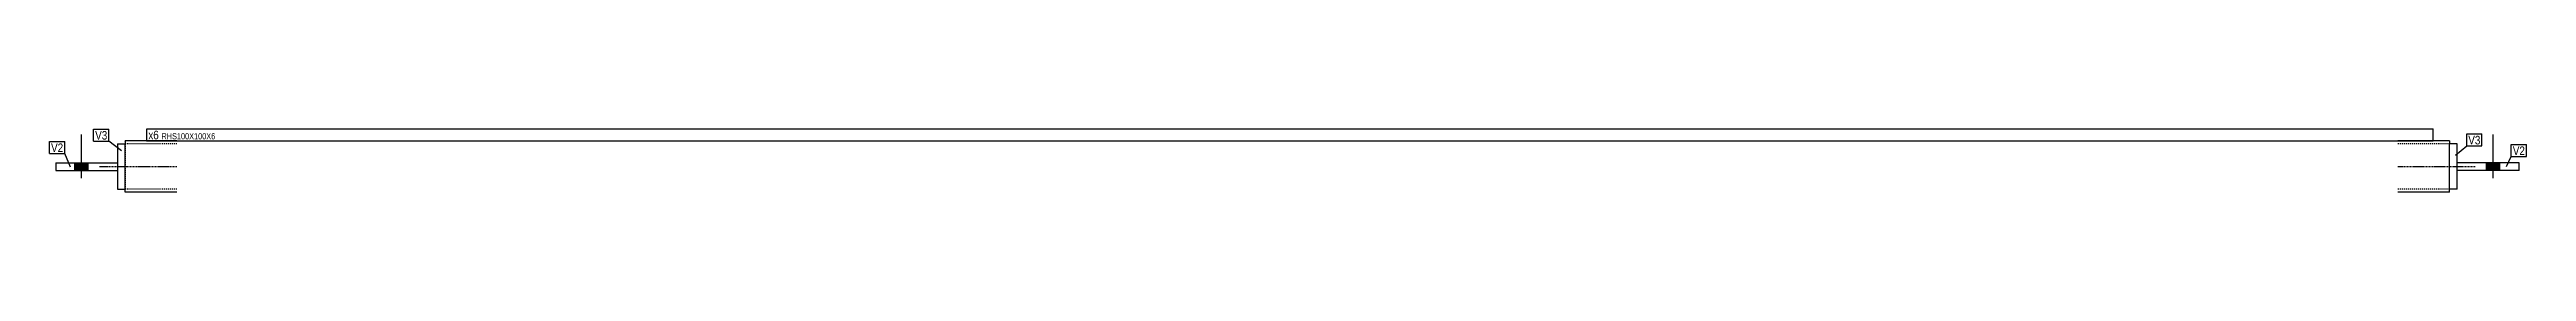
# Model space of a CAD drawing. Header units: millimetres. Extents: x 8 to 15281, y 12 to 392.
# Drawn here: x 10475 to 15281, y 12 to 135 of the extents above; entities that cross this region are included whole.
import ezdxf

# ---------------------------------------------------------------- set-up
doc = ezdxf.new("R2010")
doc.units = ezdxf.units.MM
doc.linetypes.add('DXK_LINE_DOT2', pattern=[3.9198, 1.9599, -1.9599])
doc.linetypes.add('DXK_LINE_DOT3', pattern=[5.9187, 2.979, -0.9799, 0.9799, -0.9799])
doc.layers.add('STÅL', color=7, linetype='Continuous')
doc.layers.add('TEKST', color=7, linetype='Continuous')
doc.styles.add('Arial Narrow', font='ARIALN.TTF', dxfattribs={"height": 0.2})

msp = doc.modelspace()

# ---------------------------------------------------------------- hatches: boundary and pattern name
at = {"layer": 'STÅL', "linetype": 'Continuous'}
for points in [[(10523.6, 54.5), (10549.6, 54.5), (10549.6, 69.5), (10523.6, 69.5)], [(10523.6, 54.5), (10549.6, 54.5), (10549.6, 69.5), (10523.6, 69.5)], [(15229.6, 69.5), (15203.6, 69.5), (15203.6, 54.5), (15229.6, 54.5)], [(15229.6, 69.5), (15203.6, 69.5), (15203.6, 54.5), (15229.6, 54.5)]]:
    msp.add_hatch(color=96, dxfattribs=at).paths.add_polyline_path(points)

# ---------------------------------------------------------------- linework, layer by layer
at = {"layer": 'STÅL', "color": 96, "linetype": 'Continuous'}
for p, q in [((10536.6, 39.5), (10536.6, 124.5)), ((10536.6, 39.5), (10536.6, 124.5)), ((15216.6, 39.5), (15216.6, 124.5)), ((15216.6, 39.5), (15216.6, 124.5)), ((10523.6, 54.5), (10523.6, 69.5)), ((10523.6, 54.5), (10523.6, 69.5)), ((10549.6, 54.5), (10549.6, 69.5)), ((10549.6, 54.5), (10549.6, 69.5)), ((15203.6, 54.5), (15203.6, 69.5)), ((15203.6, 54.5), (15203.6, 69.5)), ((15229.6, 54.5), (15229.6, 69.5)), ((15229.6, 54.5), (15229.6, 69.5))]:
    msp.add_line(p, q, dxfattribs=at)
at = {"layer": 'STÅL', "color": 2, "linetype": 'Continuous'}
for p, q in [((10606.6, 106), (10606.6, 18)), ((10606.6, 106), (10621.6, 106)), ((10721.6, 112), (10621.6, 112)), ((10621.6, 112), (10621.6, 106)), ((10621.6, 18), (10621.6, 106)), ((15131.6, 112), (15031.6, 112)), ((15131.6, 112), (15131.6, 111.1)), ((15131.6, 111.1), (15131.6, 108.5)), ((15131.6, 108.5), (15131.6, 106)), ((15146.6, 106), (15131.6, 106)), ((15131.6, 18), (15131.6, 106)), ((15146.6, 18), (15146.6, 106)), ((10486.6, 69.5), (10486.6, 54.5)), ((10486.6, 69.5), (10606.6, 69.5)), ((10486.6, 54.5), (10606.6, 54.5)), ((10606.6, 69.5), (10606.6, 54.5)), ((15266.6, 69.5), (15146.6, 69.5)), ((15146.6, 54.5), (15146.6, 69.5)), ((15266.6, 54.5), (15146.6, 54.5)), ((15266.6, 54.5), (15266.6, 69.5)), ((10606.6, 18), (10621.6, 18)), ((10621.6, 12.9), (10621.6, 18)), ((10621.6, 12), (10621.6, 12.9)), ((10721.6, 12), (10621.6, 12)), ((15131.6, 12), (15031.6, 12)), ((15146.6, 18), (15131.6, 18)), ((15131.6, 12), (15131.6, 18))]:
    msp.add_line(p, q, dxfattribs=at)
at = {"layer": 'STÅL', "color": 7, "linetype": 'DXK_LINE_DOT2'}
for p, q in [((10621.6, 111.1), (10621.6, 112)), ((10721.6, 106), (10621.6, 106)), ((10621.6, 106), (10621.6, 18)), ((15131.6, 106), (15031.6, 106)), ((15131.6, 111.1), (15131.6, 112)), ((15131.6, 18), (15131.6, 106)), ((10721.6, 18), (10621.6, 18)), ((15131.6, 18), (15031.6, 18))]:
    msp.add_line(p, q, dxfattribs=at)
at = {"layer": 'STÅL', "color": 7, "linetype": 'DXK_LINE_DOT3'}
for p, q in [((10571.6, 62), (10721.6, 62)), ((15031.6, 62), (15181.6, 62))]:
    msp.add_line(p, q, dxfattribs=at)

# ---------------------------------------------------------------- next in the draw order: wipeouts: each hides what was drawn before it
at = {"color": 0}
for points in [[(10501.1, 90.2), (10501.1, 107.7), (10477.6, 107.7), (10477.6, 90.2)], [(10586.7, 114.4), (10586.7, 131.9), (10563.2, 131.9), (10563.2, 114.4)], [(10686.6, 115), (10686.6, 132.5), (10666.3, 132.5), (10666.3, 115)], [(15191.7, 105.1), (15191.7, 122.6), (15168.2, 122.6), (15168.2, 105.1)], [(15278.1, 84.4), (15278.1, 101.9), (15254.6, 101.9), (15254.6, 84.4)]]:
    msp.add_wipeout(points, dxfattribs=at).dxf.layer = 'TEKST'

# ---------------------------------------------------------------- next in the draw order: wipeouts: each hides what was drawn before it
for points in [[(10501.1, 90.2), (10501.1, 107.7), (10477.6, 107.7), (10477.6, 90.2)], [(10586.7, 114.4), (10586.7, 131.9), (10563.2, 131.9), (10563.2, 114.4)], [(10686.6, 115), (10686.6, 132.5), (10666.3, 132.5), (10666.3, 115)], [(15191.7, 105.1), (15191.7, 122.6), (15168.2, 122.6), (15168.2, 105.1)], [(15278.1, 84.4), (15278.1, 101.9), (15254.6, 101.9), (15254.6, 84.4)]]:
    msp.add_wipeout(points, dxfattribs=at).dxf.layer = 'TEKST'

# ---------------------------------------------------------------- next in the draw order: linework, layer by layer
at = {"layer": 'TEKST', "color": 7, "linetype": 'Continuous'}
for p, q in [((10474.6, 110.7), (10504.1, 110.7)), ((10474.6, 87.2), (10474.6, 110.7)), ((10504.1, 87.2), (10504.1, 110.7)), ((10560.2, 134.9), (10589.7, 134.9)), ((10560.2, 111.4), (10560.2, 134.9)), ((10560.2, 111.4), (10589.7, 111.4)), ((10589.7, 111.4), (10589.7, 134.9)), ((10614, 92.7), (10589.7, 111.4)), ((10662.8, 112), (10663.3, 112)), ((10663.3, 112), (10663.3, 135.5)), ((15143.4, 84), (15165.2, 102.1)), ((15165.2, 125.6), (15194.7, 125.6)), ((15165.2, 102.1), (15165.2, 125.6)), ((15165.2, 102.1), (15194.7, 102.1)), ((15194.7, 102.1), (15194.7, 125.6)), ((15251.6, 104.9), (15281.1, 104.9)), ((15251.6, 81.4), (15251.6, 104.9)), ((15281.1, 81.4), (15281.1, 104.9)), ((10474.6, 87.2), (10504.1, 87.2)), ((10515, 60.6), (10504.1, 87.2)), ((15242, 61.8), (15251.6, 81.4)), ((15251.6, 81.4), (15281.1, 81.4))]:
    msp.add_line(p, q, dxfattribs=at)

# ---------------------------------------------------------------- next in the draw order: texts
at = {"layer": 'TEKST', "color": 3, "style": 'Arial Narrow'}
for s, p in [('V2', (10477.6, 90.2)), ('V3', (10563.2, 114.4)), ('V3', (15168.2, 105.1)), ('V2', (15254.6, 84.4))]:
    msp.add_text(s, height=16.7, dxfattribs=at).set_placement(p)

# ---------------------------------------------------------------- next in the draw order: wipeouts: each hides what was drawn before it
at = {"color": 0}
msp.add_wipeout([(15097.3, 115), (15097.3, 127.5), (10691.8, 127.5), (10691.8, 115)], dxfattribs=at).dxf.layer = 'TEKST'

# ---------------------------------------------------------------- next in the draw order: wipeouts: each hides what was drawn before it
msp.add_wipeout([(15097.3, 115), (15097.3, 127.5), (10691.8, 127.5), (10691.8, 115)], dxfattribs=at).dxf.layer = 'TEKST'

# ---------------------------------------------------------------- next in the draw order: linework, layer by layer
at = {"layer": 'TEKST', "color": 7, "linetype": 'Continuous'}
for p, q in [((10663.3, 135.5), (15100.3, 135.5)), ((10663.3, 112), (15100.3, 112)), ((15100.3, 112), (15100.3, 135.5))]:
    msp.add_line(p, q, dxfattribs=at)

# ---------------------------------------------------------------- next in the draw order: texts
at = {"layer": 'TEKST', "color": 3, "style": 'Arial Narrow'}
for s, height, p in [('x6', 16.7, (10666.3, 115)), ('RHS100X100X6', 11.93, (10691.8, 115))]:
    msp.add_text(s, height=height, dxfattribs=at).set_placement(p)

doc.saveas('drawing.dxf')
